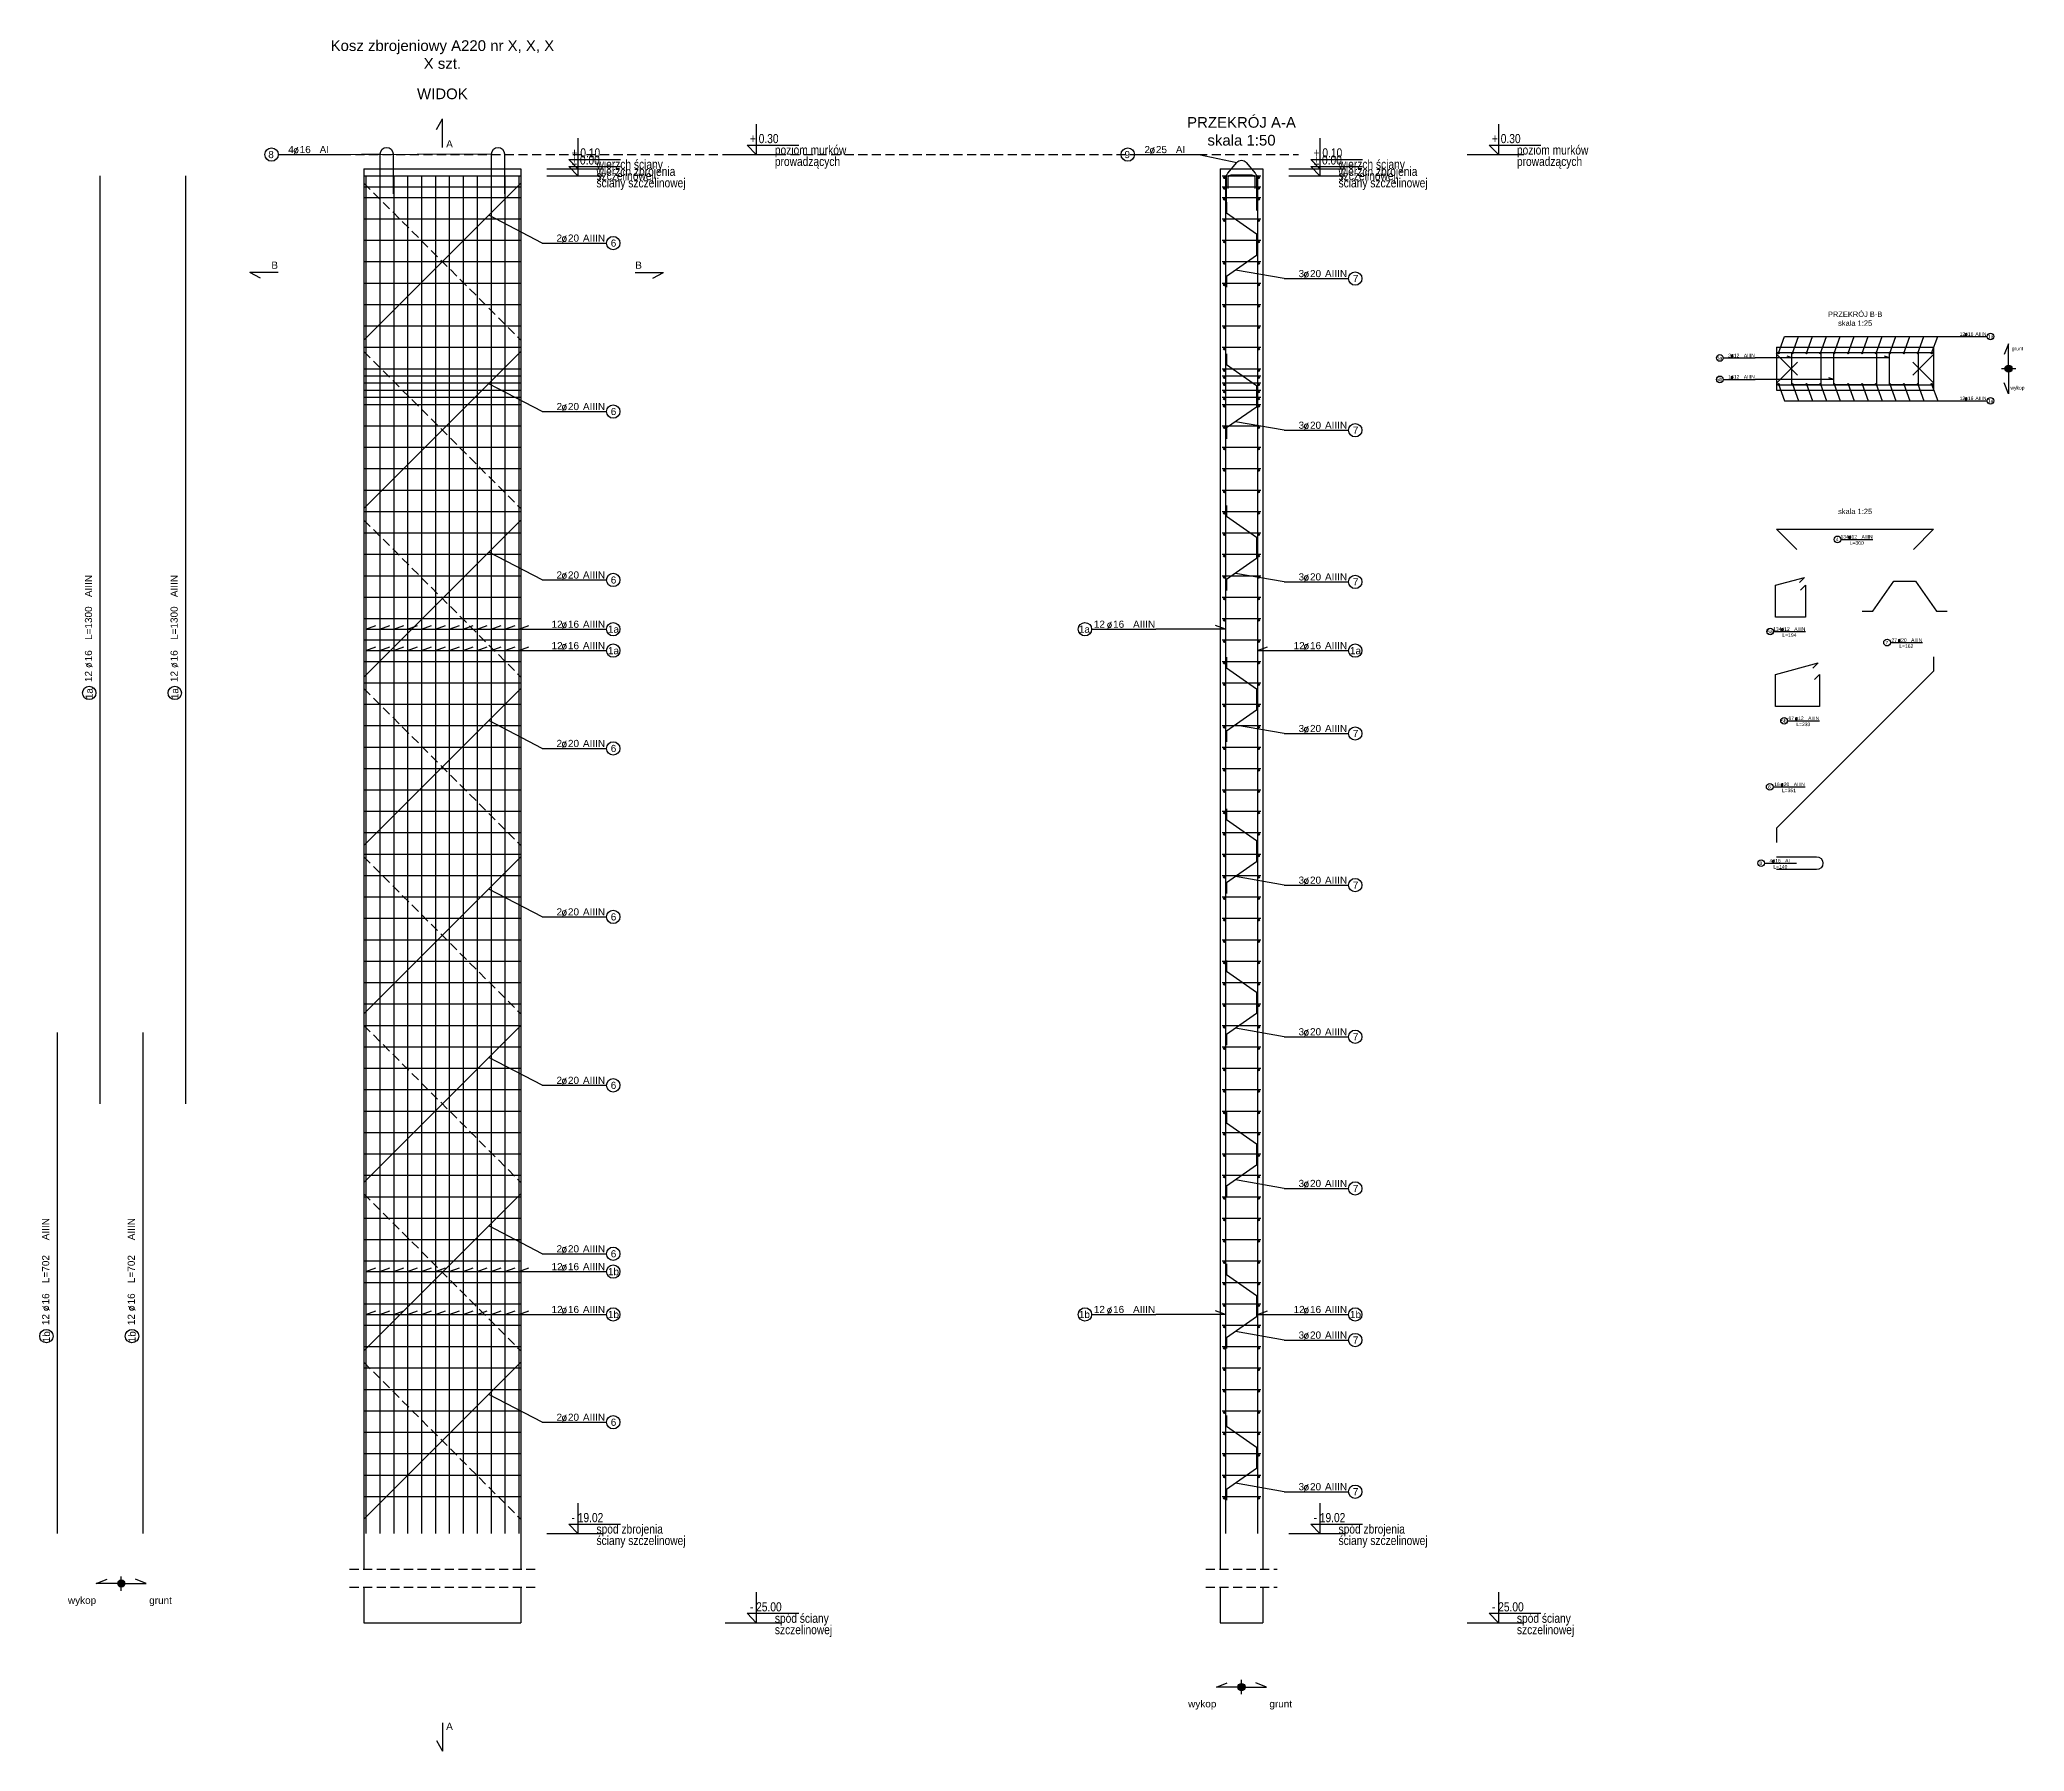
# Model space of a CAD drawing. Extents: x -5033 to 9347, y -17890 to -2362.
# Drawn here: x -1454 to 1327, y -6895 to -4497 of the extents above; entities that cross this region are included whole.
import ezdxf
from ezdxf.enums import TextEntityAlignment as Align

# ---------------------------------------------------------------- set-up
doc = ezdxf.new("R2010")
doc.units = 0
doc.header["$MEASUREMENT"] = 0
doc.linetypes.add('DASHED', pattern=[19.05, 12.7, -6.35])
for name, color, linetype in [('__SOL-KOTY_WYSOKOSCIOWE', 4, 'CONTINUOUS'), ('__SOL-OPISY', 4, 'CONTINUOUS'), ('__SOL-PRZERYWANA', 253, 'DASHED'), ('__SOL-WIDOK', 4, 'CONTINUOUS'), ('__SOL-ZBROJENIE', 3, 'CONTINUOUS')]:
    doc.layers.add(name, color=color, linetype=linetype)
doc.styles.add('ARIAL', font='arial.ttf', dxfattribs={"height": 2.5})
doc.styles.add('SIMPLEX', font='SIMPLEX.SHX', dxfattribs={"width": 0.8})
doc.styles.get("Standard").update_dxf_attribs({"font": 'arial.ttf'})

msp = doc.modelspace()

# ---------------------------------------------------------------- texts
at = {"layer": '__SOL-OPISY', "width": 2500, "attachment_point": 5}
for s, insert, char_height in [('Kosz zbrojeniowy A220 nr X, X, X\\PX szt.\\P', (-890, -4518), 15), ('\\P\\PWIDOK\\P', (-890, -4548), 15), ('\\P\\P\\PPRZEKRÓJ A-A\\Pskala 1:50\\P', (230, -4588), 15), ('A\\P', (-880, -4643), 10), ('B\\P', (-1125, -4813), 10), ('B\\P', (-615, -4813), 10), ('PRZEKRÓJ B-B\\Pskala 1:25\\P', (1090, -4888), 7.5), ('grunt\\P', (1317.5, -4930.5), 5), ('wykop\\P', (1317.5, -4985.5), 5), ('skala 1:25\\P', (1090, -5158), 7.5), ('wykop\\P', (-1395, -6685), 10), ('grunt\\P', (-1285, -6685), 10), ('wykop\\P', (175, -6830), 10), ('grunt\\P', (285, -6830), 10), ('A\\P', (-880, -6860), 10)]:
    msp.add_mtext(s, dxfattribs=dict(at, insert=insert, char_height=char_height))

# ---------------------------------------------------------------- blocks, each defined once
blk = doc.blocks.new('OPIS_PRET_BEZ_LINII')
at = {"layer": '__SOL-OPISY'}
blk.add_circle((25.7, 0), 9.36, dxfattribs=at)
at = {"layer": '__SOL-OPISY', "style": 'SIMPLEX', "width": 0.9}
blk.add_text(' %%c ', height=10, dxfattribs=at).set_placement((64.7, -4.8), align=Align.CENTER)
at = {"layer": '__SOL-OPISY', "style": 'ARIAL', "width": 0.8}
blk.add_attdef('NUMER', text='', height=10, dxfattribs=at).set_placement((25.7, 0), align=Align.MIDDLE)
blk.add_attdef('ILOSC', text='', height=10, dxfattribs=at).set_placement((56.9, -5.1), align=Align.RIGHT)
for tag, p in [('SREDNICA', (71, -5.1)), ('DLUGOSC', (95.1, -5.2)), ('STAL', (144.7, -5.2))]:
    blk.add_attdef(tag, p, '', height=10, dxfattribs=at)
blk = doc.blocks.new('OPIS_PRAWY')
at = {"layer": '__SOL-OPISY'}
blk.add_line((0, 0), (90, 0), dxfattribs=at)
blk.add_circle((99.4, 0), 9.36, dxfattribs=at)
at = {"layer": '__SOL-OPISY', "style": 'SIMPLEX', "width": 0.9}
blk.add_text(' %%c ', height=10, dxfattribs=at).set_placement((20.9, 0.5))
at = {"layer": '__SOL-OPISY', "style": 'ARIAL', "width": 0.8}
blk.add_attdef('ILOSC', text='', height=10, dxfattribs=at).set_placement((27.1, 0.1), align=Align.RIGHT)
for tag, p in [('SREDNICA', (35.4, 0.1)), ('STAL', (58.4, 0.5))]:
    blk.add_attdef(tag, p, '', height=10, dxfattribs=at)
for tag, p in [('NUMER', (99.4, 0)), ('DLUGOSC', (52.8, -6.1))]:
    blk.add_attdef(tag, text='', height=10, dxfattribs=at).set_placement(p, align=Align.MIDDLE)
blk = doc.blocks.new('OPIS_LEWY')
at = {"layer": '__SOL-OPISY'}
blk.add_line((-90, 0), (0, 0), dxfattribs=at)
blk.add_circle((-99.4, 0), 9.36, dxfattribs=at)
at = {"layer": '__SOL-OPISY', "style": 'SIMPLEX', "width": 0.9}
blk.add_text(' %%c ', height=10, dxfattribs=at).set_placement((-75, 0.5))
at = {"layer": '__SOL-OPISY', "style": 'ARIAL', "width": 0.8}
for tag, p in [('NUMER', (-99.4, 0)), ('DLUGOSC', (-58.9, -6.6))]:
    blk.add_attdef(tag, text='', height=10, dxfattribs=at).set_placement(p, align=Align.MIDDLE)
blk.add_attdef('ILOSC', text='', height=10, dxfattribs=at).set_placement((-74, 0.1), align=Align.RIGHT)
for tag, p in [('SREDNICA', (-65.8, 0.1)), ('STAL', (-42.7, 0.3))]:
    blk.add_attdef(tag, p, '', height=10, dxfattribs=at)
blk = doc.blocks.new('KOTA')
at = {"layer": '__SOL-KOTY_WYSOKOSCIOWE'}
for p, q in [((0, 33.4), (0, 0)), ((-34, 0), (28, 0)), ((0, 0), (-9.9, 10.4)), ((-9.9, 10.4), (46.5, 10.4))]:
    blk.add_line(p, q, dxfattribs=at)
at = {"layer": '__SOL-KOTY_WYSOKOSCIOWE', "style": 'ARIAL', "width": 0.8}
blk.add_attdef('RZEDNA', (500.5, 15.9), '', height=10.4, dxfattribs=at)

# ---------------------------------------------------------------- hatches: boundary and pattern name
at = {"layer": '__SOL-OPISY'}
for points in [[(1310, -4958, 1), (1300, -4958, 1)], [(-1335, -6660, 1), (-1345, -6660, 1)], [(235, -6805, 1), (225, -6805, 1)]]:
    msp.add_hatch(color=256, dxfattribs=at).paths.add_polyline_path(points)
at = {"layer": '__SOL-ZBROJENIE'}
for points in [[(207.2, -4690.5, 1), (204.8, -4690.5, 1)], [(255.2, -4690.5, 1), (252.8, -4690.5, 1)], [(207.2, -4705.5, 1), (204.8, -4705.5, 1)], [(207.2, -4720.5, 1), (204.8, -4720.5, 1)], [(255.2, -4705.5, 1), (252.8, -4705.5, 1)], [(255.2, -4720.5, 1), (252.8, -4720.5, 1)], [(207.2, -4750.5, 1), (204.8, -4750.5, 1)], [(255.2, -4750.5, 1), (252.8, -4750.5, 1)], [(207.2, -4780.5, 1), (204.8, -4780.5, 1)], [(255.2, -4780.5, 1), (252.8, -4780.5, 1)], [(207.2, -4810.5, 1), (204.8, -4810.5, 1)], [(255.2, -4810.5, 1), (252.8, -4810.5, 1)], [(207.2, -4840.5, 1), (204.8, -4840.5, 1)], [(255.2, -4840.5, 1), (252.8, -4840.5, 1)], [(207.2, -4870.5, 1), (204.8, -4870.5, 1)], [(255.2, -4870.5, 1), (252.8, -4870.5, 1)], [(207.2, -4900.5, 1), (204.8, -4900.5, 1)], [(255.2, -4900.5, 1), (252.8, -4900.5, 1)], [(207.2, -4930.5, 1), (204.8, -4930.5, 1)], [(255.2, -4930.5, 1), (252.8, -4930.5, 1)], [(983.55, -4936.3, 1), (981.95, -4936.3, 1)], [(1003.05, -4936.3, 1), (1001.45, -4936.3, 1)], [(1022.55, -4936.3, 1), (1020.95, -4936.3, 1)], [(1042.05, -4936.3, 1), (1040.45, -4936.3, 1)], [(1061.55, -4936.3, 1), (1059.95, -4936.3, 1)], [(1081.05, -4936.3, 1), (1079.45, -4936.3, 1)], [(1100.55, -4936.3, 1), (1098.95, -4936.3, 1)], [(1120.05, -4936.3, 1), (1118.45, -4936.3, 1)], [(1139.55, -4936.3, 1), (1137.95, -4936.3, 1)], [(1159.05, -4936.3, 1), (1157.45, -4936.3, 1)], [(1178.55, -4936.3, 1), (1176.95, -4936.3, 1)], [(1198.05, -4936.3, 1), (1196.45, -4936.3, 1)], [(207.2, -4960.5, 1), (204.8, -4960.5, 1)], [(207.2, -4970.5, 1), (204.8, -4970.5, 1)], [(255.2, -4960.5, 1), (252.8, -4960.5, 1)], [(255.2, -4970.5, 1), (252.8, -4970.5, 1)], [(207.2, -4980.5, 1), (204.8, -4980.5, 1)], [(207.2, -4990.5, 1), (204.8, -4990.5, 1)], [(207.2, -5000.5, 1), (204.8, -5000.5, 1)], [(255.2, -4980.5, 1), (252.8, -4980.5, 1)], [(255.2, -4990.5, 1), (252.8, -4990.5, 1)], [(255.2, -5000.5, 1), (252.8, -5000.5, 1)], [(983.55, -4979.7, 1), (981.95, -4979.7, 1)], [(1003.05, -4979.7, 1), (1001.45, -4979.7, 1)], [(1022.55, -4979.7, 1), (1020.95, -4979.7, 1)], [(1042.05, -4979.7, 1), (1040.45, -4979.7, 1)], [(1061.55, -4979.7, 1), (1059.95, -4979.7, 1)], [(1081.05, -4979.7, 1), (1079.45, -4979.7, 1)], [(1100.55, -4979.7, 1), (1098.95, -4979.7, 1)], [(1120.05, -4979.7, 1), (1118.45, -4979.7, 1)], [(1139.55, -4979.7, 1), (1137.95, -4979.7, 1)], [(1159.05, -4979.7, 1), (1157.45, -4979.7, 1)], [(1178.55, -4979.7, 1), (1176.95, -4979.7, 1)], [(1198.05, -4979.7, 1), (1196.45, -4979.7, 1)], [(207.2, -5010.5, 1), (204.8, -5010.5, 1)], [(255.2, -5010.5, 1), (252.8, -5010.5, 1)], [(207.2, -5040.5, 1), (204.8, -5040.5, 1)], [(255.2, -5040.5, 1), (252.8, -5040.5, 1)], [(207.2, -5070.5, 1), (204.8, -5070.5, 1)], [(255.2, -5070.5, 1), (252.8, -5070.5, 1)], [(207.2, -5100.5, 1), (204.8, -5100.5, 1)], [(255.2, -5100.5, 1), (252.8, -5100.5, 1)], [(207.2, -5130.5, 1), (204.8, -5130.5, 1)], [(255.2, -5130.5, 1), (252.8, -5130.5, 1)], [(207.2, -5160.5, 1), (204.8, -5160.5, 1)], [(255.2, -5160.5, 1), (252.8, -5160.5, 1)], [(207.2, -5190.5, 1), (204.8, -5190.5, 1)], [(255.2, -5190.5, 1), (252.8, -5190.5, 1)], [(207.2, -5220.5, 1), (204.8, -5220.5, 1)], [(255.2, -5220.5, 1), (252.8, -5220.5, 1)], [(207.2, -5250.5, 1), (204.8, -5250.5, 1)], [(255.2, -5250.5, 1), (252.8, -5250.5, 1)], [(207.2, -5280.5, 1), (204.8, -5280.5, 1)], [(255.2, -5280.5, 1), (252.8, -5280.5, 1)], [(207.2, -5310.5, 1), (204.8, -5310.5, 1)], [(255.2, -5310.5, 1), (252.8, -5310.5, 1)], [(207.2, -5340.5, 1), (204.8, -5340.5, 1)], [(255.2, -5340.5, 1), (252.8, -5340.5, 1)], [(207.2, -5370.5, 1), (204.8, -5370.5, 1)], [(255.2, -5370.5, 1), (252.8, -5370.5, 1)], [(207.2, -5400.5, 1), (204.8, -5400.5, 1)], [(255.2, -5400.5, 1), (252.8, -5400.5, 1)], [(207.2, -5430.5, 1), (204.8, -5430.5, 1)], [(255.2, -5430.5, 1), (252.8, -5430.5, 1)], [(207.2, -5460.5, 1), (204.8, -5460.5, 1)], [(255.2, -5460.5, 1), (252.8, -5460.5, 1)], [(207.2, -5490.5, 1), (204.8, -5490.5, 1)], [(255.2, -5490.5, 1), (252.8, -5490.5, 1)], [(207.2, -5520.5, 1), (204.8, -5520.5, 1)], [(255.2, -5520.5, 1), (252.8, -5520.5, 1)], [(207.2, -5550.5, 1), (204.8, -5550.5, 1)], [(255.2, -5550.5, 1), (252.8, -5550.5, 1)], [(207.2, -5580.5, 1), (204.8, -5580.5, 1)], [(255.2, -5580.5, 1), (252.8, -5580.5, 1)], [(207.2, -5610.5, 1), (204.8, -5610.5, 1)], [(255.2, -5610.5, 1), (252.8, -5610.5, 1)], [(207.2, -5640.5, 1), (204.8, -5640.5, 1)], [(255.2, -5640.5, 1), (252.8, -5640.5, 1)], [(207.2, -5670.5, 1), (204.8, -5670.5, 1)], [(255.2, -5670.5, 1), (252.8, -5670.5, 1)], [(207.2, -5700.5, 1), (204.8, -5700.5, 1)], [(255.2, -5700.5, 1), (252.8, -5700.5, 1)], [(207.2, -5730.5, 1), (204.8, -5730.5, 1)], [(255.2, -5730.5, 1), (252.8, -5730.5, 1)], [(207.2, -5760.5, 1), (204.8, -5760.5, 1)], [(255.2, -5760.5, 1), (252.8, -5760.5, 1)], [(207.2, -5790.5, 1), (204.8, -5790.5, 1)], [(255.2, -5790.5, 1), (252.8, -5790.5, 1)], [(207.2, -5820.5, 1), (204.8, -5820.5, 1)], [(255.2, -5820.5, 1), (252.8, -5820.5, 1)], [(207.2, -5850.5, 1), (204.8, -5850.5, 1)], [(255.2, -5850.5, 1), (252.8, -5850.5, 1)], [(207.2, -5880.5, 1), (204.8, -5880.5, 1)], [(255.2, -5880.5, 1), (252.8, -5880.5, 1)], [(207.2, -5910.5, 1), (204.8, -5910.5, 1)], [(255.2, -5910.5, 1), (252.8, -5910.5, 1)], [(207.2, -5940.5, 1), (204.8, -5940.5, 1)], [(255.2, -5940.5, 1), (252.8, -5940.5, 1)], [(207.2, -5970.5, 1), (204.8, -5970.5, 1)], [(255.2, -5970.5, 1), (252.8, -5970.5, 1)], [(207.2, -6000.5, 1), (204.8, -6000.5, 1)], [(255.2, -6000.5, 1), (252.8, -6000.5, 1)], [(207.2, -6030.5, 1), (204.8, -6030.5, 1)], [(255.2, -6030.5, 1), (252.8, -6030.5, 1)], [(207.2, -6060.5, 1), (204.8, -6060.5, 1)], [(255.2, -6060.5, 1), (252.8, -6060.5, 1)], [(207.2, -6090.5, 1), (204.8, -6090.5, 1)], [(255.2, -6090.5, 1), (252.8, -6090.5, 1)], [(207.2, -6120.5, 1), (204.8, -6120.5, 1)], [(255.2, -6120.5, 1), (252.8, -6120.5, 1)], [(207.2, -6150.5, 1), (204.8, -6150.5, 1)], [(255.2, -6150.5, 1), (252.8, -6150.5, 1)], [(207.2, -6180.5, 1), (204.8, -6180.5, 1)], [(255.2, -6180.5, 1), (252.8, -6180.5, 1)], [(207.2, -6210.5, 1), (204.8, -6210.5, 1)], [(255.2, -6210.5, 1), (252.8, -6210.5, 1)], [(207.2, -6240.5, 1), (204.8, -6240.5, 1)], [(255.2, -6240.5, 1), (252.8, -6240.5, 1)], [(207.2, -6270.5, 1), (204.8, -6270.5, 1)], [(255.2, -6270.5, 1), (252.8, -6270.5, 1)], [(207.2, -6300.5, 1), (204.8, -6300.5, 1)], [(255.2, -6300.5, 1), (252.8, -6300.5, 1)], [(207.2, -6330.5, 1), (204.8, -6330.5, 1)], [(255.2, -6330.5, 1), (252.8, -6330.5, 1)], [(207.2, -6360.5, 1), (204.8, -6360.5, 1)], [(255.2, -6360.5, 1), (252.8, -6360.5, 1)], [(207.2, -6390.5, 1), (204.8, -6390.5, 1)], [(255.2, -6390.5, 1), (252.8, -6390.5, 1)], [(207.2, -6420.5, 1), (204.8, -6420.5, 1)], [(255.2, -6420.5, 1), (252.8, -6420.5, 1)], [(207.2, -6450.5, 1), (204.8, -6450.5, 1)], [(255.2, -6450.5, 1), (252.8, -6450.5, 1)], [(207.2, -6480.5, 1), (204.8, -6480.5, 1)], [(255.2, -6480.5, 1), (252.8, -6480.5, 1)], [(207.2, -6510.5, 1), (204.8, -6510.5, 1)], [(255.2, -6510.5, 1), (252.8, -6510.5, 1)], [(207.2, -6540.5, 1), (204.8, -6540.5, 1)], [(255.2, -6540.5, 1), (252.8, -6540.5, 1)]]:
    msp.add_hatch(color=256, dxfattribs=at).paths.add_polyline_path(points)

# ---------------------------------------------------------------- linework, layer by layer
at = {"layer": '__SOL-OPISY'}
for p, q in [((-898, -4623), (-890, -4608)), ((-890, -4648), (-890, -4608)), ((-1030, -4658), (-977, -4657)), ((-1030, -4658), (-821, -4657)), ((170, -4658), (223.5, -4669.22)), ((-750, -4782), (-825, -4743)), ((-1120, -4823), (-1160, -4823)), ((-1145, -4831), (-1160, -4823)), ((-620, -4823), (-580, -4823)), ((-595, -4831), (-580, -4823)), ((290, -4831.75), (221.52, -4819.87)), ((982.75, -4936.3), (991.23, -4913)), ((991.23, -4913), (1230, -4913)), ((1002.25, -4936.3), (1010.73, -4913)), ((1021.75, -4936.3), (1030.23, -4913)), ((1041.25, -4936.3), (1049.73, -4913)), ((1060.75, -4936.3), (1069.23, -4913)), ((1080.25, -4936.3), (1088.73, -4913)), ((1099.75, -4936.3), (1108.23, -4913)), ((1119.25, -4936.3), (1127.73, -4913)), ((1138.75, -4936.3), (1147.23, -4913)), ((1158.25, -4936.3), (1166.73, -4913)), ((1177.75, -4936.3), (1186.23, -4913)), ((1197.25, -4936.3), (1205.73, -4913)), ((1305, -4923), (1299, -4938)), ((1305, -4958), (1305, -4923)), ((1137.95, -4943), (950, -4943)), ((1001.45, -4943), (994.87, -4940.61)), ((1137.95, -4943), (1131.37, -4940.61)), ((1059.95, -4973), (950, -4973)), ((1059.95, -4973), (1053.37, -4970.61)), ((1315, -4958), (1295, -4958)), ((1305, -4993), (1299, -4978)), ((1305, -4958), (1305, -4993)), ((-750, -5018), (-825, -4979)), ((982.75, -4979.7), (991.23, -5003)), ((991.23, -5003), (1230, -5003)), ((1002.25, -4979.7), (1010.73, -5003)), ((1021.75, -4979.7), (1030.23, -5003)), ((1041.25, -4979.7), (1049.73, -5003)), ((1060.75, -4979.7), (1069.23, -5003)), ((1080.25, -4979.7), (1088.73, -5003)), ((1099.75, -4979.7), (1108.23, -5003)), ((1119.25, -4979.7), (1127.73, -5003)), ((1138.75, -4979.7), (1147.23, -5003)), ((1158.25, -4979.7), (1166.73, -5003)), ((1177.75, -4979.7), (1186.23, -5003)), ((1197.25, -4979.7), (1205.73, -5003)), ((290, -5044.19), (221.52, -5032.31)), ((-750, -5254), (-825, -5215)), ((290, -5256.64), (221.52, -5244.76)), ((-997.25, -5323), (-983.15, -5317.87)), ((-997.25, -5323), (-750, -5323)), ((-977.75, -5323), (-963.65, -5317.87)), ((-958.25, -5323), (-944.15, -5317.87)), ((-938.75, -5323), (-924.65, -5317.87)), ((-919.25, -5323), (-905.15, -5317.87)), ((-899.75, -5323), (-885.65, -5317.87)), ((-880.25, -5323), (-866.15, -5317.87)), ((-860.75, -5323), (-846.65, -5317.87)), ((-841.25, -5323), (-827.15, -5317.87)), ((-821.75, -5323), (-807.65, -5317.87)), ((-802.25, -5323), (-788.15, -5317.87)), ((-782.75, -5323), (-768.65, -5317.87)), ((207.5, -5323), (110, -5323)), ((207.5, -5323), (193.41, -5317.87)), ((-997.25, -5353), (-983.15, -5347.87)), ((-997.25, -5353), (-750, -5353)), ((-977.75, -5353), (-963.65, -5347.87)), ((-958.25, -5353), (-944.15, -5347.87)), ((-938.75, -5353), (-924.65, -5347.87)), ((-919.25, -5353), (-905.15, -5347.87)), ((-899.75, -5353), (-885.65, -5347.87)), ((-880.25, -5353), (-866.15, -5347.87)), ((-860.75, -5353), (-846.65, -5347.87)), ((-841.25, -5353), (-827.15, -5347.87)), ((-821.75, -5353), (-807.65, -5347.87)), ((-802.25, -5353), (-788.15, -5347.87)), ((-782.75, -5353), (-768.65, -5347.87)), ((252.5, -5353), (266.6, -5347.87)), ((252.5, -5353), (290, -5353)), ((-750, -5490), (-825, -5451)), ((290, -5469.08), (221.52, -5457.2)), ((290, -5681.53), (221.52, -5669.64)), ((-750, -5726), (-825, -5687)), ((290, -5893.97), (221.52, -5882.09)), ((-750, -5962), (-825, -5923)), ((290, -6106.42), (221.52, -6094.53)), ((-750, -6198), (-825, -6159)), ((-997.25, -6223), (-983.15, -6217.87)), ((-997.25, -6223), (-750, -6223)), ((-977.75, -6223), (-963.65, -6217.87)), ((-958.25, -6223), (-944.15, -6217.87)), ((-938.75, -6223), (-924.65, -6217.87)), ((-919.25, -6223), (-905.15, -6217.87)), ((-899.75, -6223), (-885.65, -6217.87)), ((-880.25, -6223), (-866.15, -6217.87)), ((-860.75, -6223), (-846.65, -6217.87)), ((-841.25, -6223), (-827.15, -6217.87)), ((-821.75, -6223), (-807.65, -6217.87)), ((-802.25, -6223), (-788.15, -6217.87)), ((-782.75, -6223), (-768.65, -6217.87)), ((-997.25, -6283), (-983.15, -6277.87)), ((-997.25, -6283), (-750, -6283)), ((-977.75, -6283), (-963.65, -6277.87)), ((-958.25, -6283), (-944.15, -6277.87)), ((-938.75, -6283), (-924.65, -6277.87)), ((-919.25, -6283), (-905.15, -6277.87)), ((-899.75, -6283), (-885.65, -6277.87)), ((-880.25, -6283), (-866.15, -6277.87)), ((-860.75, -6283), (-846.65, -6277.87)), ((-841.25, -6283), (-827.15, -6277.87)), ((-821.75, -6283), (-807.65, -6277.87)), ((-802.25, -6283), (-788.15, -6277.87)), ((-782.75, -6283), (-768.65, -6277.87)), ((207.5, -6283), (110, -6283)), ((207.5, -6283), (193.41, -6277.87)), ((252.5, -6283), (266.6, -6277.87)), ((252.5, -6283), (290, -6283)), ((290, -6318.86), (221.52, -6306.98)), ((-750, -6434), (-825, -6395)), ((290, -6531.3), (221.52, -6519.42)), ((-1375, -6660), (-1360, -6654)), ((-1340, -6660), (-1375, -6660)), ((-1340, -6670), (-1340, -6650)), ((-1340, -6660), (-1305, -6660)), ((-1305, -6660), (-1320, -6654)), ((195, -6805), (210, -6799)), ((230, -6805), (195, -6805)), ((230, -6815), (230, -6795)), ((230, -6805), (265, -6805)), ((265, -6805), (250, -6799)), ((-890, -6855), (-890, -6895)), ((-898, -6880), (-890, -6895))]:
    msp.add_line(p, q, dxfattribs=at)
for centre in [(1305, -4958), (-1340, -6660), (230, -6805)]:
    msp.add_circle(centre, 5, dxfattribs=at)
at = {"layer": '__SOL-PRZERYWANA'}
for p, q in [((-1050, -4658), (310, -4658)), ((-1020, -6640), (-760, -6640)), ((180, -6640), (280, -6640)), ((-1020, -6665), (-760, -6665)), ((180, -6665), (280, -6665))]:
    msp.add_line(p, q, dxfattribs=at)
for points in [[(-1000, -4678), (-1000, -4698), (-780, -4918), (-780, -4938)], [(-1000, -4914), (-1000, -4934), (-780, -5154), (-780, -5174)], [(-1000, -5150), (-1000, -5170), (-780, -5390), (-780, -5410)], [(-1000, -5386), (-1000, -5406), (-780, -5626), (-780, -5646)], [(-1000, -5622), (-1000, -5642), (-780, -5862), (-780, -5882)], [(-1000, -5858), (-1000, -5878), (-780, -6098), (-780, -6118)], [(-1000, -6094), (-1000, -6114), (-780, -6334), (-780, -6354)], [(-1000, -6330), (-1000, -6350), (-780, -6570), (-780, -6590)]]:
    msp.add_lwpolyline(points, dxfattribs=at)
at = {"layer": '__SOL-WIDOK'}
for p, q in [((-1000, -4678), (-1000, -6640)), ((-1000, -4678), (-780, -4678)), ((-780, -4678), (-780, -6640)), ((200, -4678), (200, -6640)), ((200, -4678), (260, -4678)), ((260, -4678), (260, -6640)), ((980, -4928), (980, -4988)), ((980, -4928), (1200, -4928)), ((1200, -4928), (1200, -4988)), ((980, -4988), (1200, -4988)), ((-1000, -6665), (-1000, -6715)), ((-780, -6665), (-780, -6715)), ((200, -6665), (200, -6715)), ((260, -6665), (260, -6715)), ((-1000, -6715), (-780, -6715)), ((200, -6715), (260, -6715))]:
    msp.add_line(p, q, dxfattribs=at)
at = {"layer": '__SOL-ZBROJENIE'}
for p, q in [((-1370, -4688), (-1370, -5988)), ((-1250, -4688), (-1250, -5988)), ((-1000, -4688), (-780, -4688)), ((-997.25, -4688), (-997.25, -6590)), ((-977.75, -4688), (-977.75, -6590)), ((-958.25, -4688), (-958.25, -6590)), ((-938.75, -4688), (-938.75, -6590)), ((-919.25, -4688), (-919.25, -6590)), ((-899.75, -4688), (-899.75, -6590)), ((-880.25, -4688), (-880.25, -6590)), ((-860.75, -4688), (-860.75, -6590)), ((-841.25, -4688), (-841.25, -6590)), ((-821.75, -4688), (-821.75, -6590)), ((-802.25, -4688), (-802.25, -6590)), ((-782.75, -4688), (-782.75, -6590)), ((203, -4688), (257, -4688)), ((207.5, -4688), (207.5, -6590)), ((252.5, -4688), (252.5, -6590)), ((-1000, -4703), (-780, -4703)), ((-1000, -4718), (-780, -4718)), ((203, -4703), (257, -4703)), ((203, -4718), (257, -4718)), ((-1000, -4748), (-780, -4748)), ((203, -4748), (257, -4748)), ((-1000, -4778), (-780, -4778)), ((203, -4778), (257, -4778)), ((-1000, -4808), (-780, -4808)), ((203, -4808), (257, -4808)), ((-1000, -4838), (-780, -4838)), ((203, -4838), (257, -4838)), ((-1000, -4868), (-780, -4868)), ((203, -4868), (257, -4868)), ((-1000, -4898), (-780, -4898)), ((203, -4898), (257, -4898)), ((-1000, -4928), (-780, -4928)), ((203, -4928), (257, -4928)), ((-1000, -4958), (-780, -4958)), ((-1000, -4968), (-780, -4968)), ((-1000, -4978), (-780, -4978)), ((203, -4958), (257, -4958)), ((203, -4968), (257, -4968)), ((203, -4978), (257, -4978)), ((-1000, -4988), (-780, -4988)), ((-1000, -4998), (-780, -4998)), ((203, -4988), (257, -4988)), ((203, -4998), (257, -4998)), ((-1000, -5008), (-780, -5008)), ((203, -5008), (257, -5008)), ((-1000, -5038), (-780, -5038)), ((203, -5038), (257, -5038)), ((-1000, -5068), (-780, -5068)), ((203, -5068), (257, -5068)), ((-1000, -5098), (-780, -5098)), ((203, -5098), (257, -5098)), ((-1000, -5128), (-780, -5128)), ((203, -5128), (257, -5128)), ((-1000, -5158), (-780, -5158)), ((203, -5158), (257, -5158)), ((-1000, -5188), (-780, -5188)), ((203, -5188), (257, -5188)), ((-1000, -5218), (-780, -5218)), ((203, -5218), (257, -5218)), ((-1000, -5248), (-780, -5248)), ((203, -5248), (257, -5248)), ((-1000, -5278), (-780, -5278)), ((203, -5278), (257, -5278)), ((-1000, -5308), (-780, -5308)), ((203, -5308), (257, -5308)), ((-1000, -5338), (-780, -5338)), ((203, -5338), (257, -5338)), ((-1000, -5368), (-780, -5368)), ((203, -5368), (257, -5368)), ((-1000, -5398), (-780, -5398)), ((203, -5398), (257, -5398)), ((-1000, -5428), (-780, -5428)), ((203, -5428), (257, -5428)), ((-1000, -5458), (-780, -5458)), ((203, -5458), (257, -5458)), ((-1000, -5488), (-780, -5488)), ((203, -5488), (257, -5488)), ((-1000, -5518), (-780, -5518)), ((203, -5518), (257, -5518)), ((-1000, -5548), (-780, -5548)), ((203, -5548), (257, -5548)), ((-1000, -5578), (-780, -5578)), ((203, -5578), (257, -5578)), ((-1000, -5608), (-780, -5608)), ((203, -5608), (257, -5608)), ((-1000, -5638), (-780, -5638)), ((203, -5638), (257, -5638)), ((-1000, -5668), (-780, -5668)), ((203, -5668), (257, -5668)), ((-1000, -5698), (-780, -5698)), ((203, -5698), (257, -5698)), ((-1000, -5728), (-780, -5728)), ((203, -5728), (257, -5728)), ((-1000, -5758), (-780, -5758)), ((203, -5758), (257, -5758)), ((-1000, -5788), (-780, -5788)), ((203, -5788), (257, -5788)), ((-1000, -5818), (-780, -5818)), ((203, -5818), (257, -5818)), ((-1000, -5848), (-780, -5848)), ((203, -5848), (257, -5848)), ((-1430, -5888), (-1430, -6590)), ((-1310, -5888), (-1310, -6590)), ((-1000, -5878), (-780, -5878)), ((203, -5878), (257, -5878)), ((-1000, -5908), (-780, -5908)), ((203, -5908), (257, -5908)), ((-1000, -5938), (-780, -5938)), ((203, -5938), (257, -5938)), ((-1000, -5968), (-780, -5968)), ((203, -5968), (257, -5968)), ((-1000, -5998), (-780, -5998)), ((203, -5998), (257, -5998)), ((-1000, -6028), (-780, -6028)), ((203, -6028), (257, -6028)), ((-1000, -6058), (-780, -6058)), ((203, -6058), (257, -6058)), ((-1000, -6088), (-780, -6088)), ((203, -6088), (257, -6088)), ((-1000, -6118), (-780, -6118)), ((203, -6118), (257, -6118)), ((-1000, -6148), (-780, -6148)), ((203, -6148), (257, -6148)), ((-1000, -6178), (-780, -6178)), ((203, -6178), (257, -6178)), ((-1000, -6208), (-780, -6208)), ((203, -6208), (257, -6208)), ((-1000, -6238), (-780, -6238)), ((203, -6238), (257, -6238)), ((-1000, -6268), (-780, -6268)), ((203, -6268), (257, -6268)), ((-1000, -6298), (-780, -6298)), ((203, -6298), (257, -6298)), ((-1000, -6328), (-780, -6328)), ((203, -6328), (257, -6328)), ((-1000, -6358), (-780, -6358)), ((203, -6358), (257, -6358)), ((-1000, -6388), (-780, -6388)), ((203, -6388), (257, -6388)), ((-1000, -6418), (-780, -6418)), ((203, -6418), (257, -6418)), ((-1000, -6448), (-780, -6448)), ((203, -6448), (257, -6448)), ((-1000, -6478), (-780, -6478)), ((203, -6478), (257, -6478)), ((-1000, -6508), (-780, -6508)), ((203, -6508), (257, -6508)), ((-1000, -6538), (-780, -6538)), ((203, -6538), (257, -6538))]:
    msp.add_line(p, q, dxfattribs=at)
for points in [[(-977, -4712.86), (-977, -4657, -1), (-959, -4657), (-959, -4712.86)], [(-821, -4712.86), (-821, -4657, -1), (-803, -4657), (-803, -4712.86)], [(209, -4736.5), (209, -4688, -0.22), (211, -4684.12), (223.5, -4669.22, -0.5), (236.5, -4669.22), (249, -4684.12, -0.22), (251, -4688), (251, -4736.5)], [(211.5, -4705.5), (211.5, -4690.5, -0.48), (215.5, -4686.5), (244.5, -4686.5, -0.48), (248.5, -4690.5), (248.5, -4705.5)], [(1009.28, -4967.28), (981, -4939, -0.7), (981.5, -4935.5), (1198.5, -4935.5, -0.7), (1199, -4939), (1170.72, -4967.28)], [(1009.28, -4967.28), (981, -4939, -0.7), (981.5, -4935.5), (1198.5, -4935.5, -0.7), (1199, -4939), (1170.72, -4967.28)], [(1009.28, -4948.72), (981, -4977, 0.7), (981.5, -4980.5), (1198.5, -4980.5, 0.7), (1199, -4977), (1170.72, -4948.72)], [(1009.28, -4948.72), (981, -4977, 0.7), (981.5, -4980.5), (1198.5, -4980.5, 0.7), (1199, -4977), (1170.72, -4948.72)], [(980, -5641.78), (1035.86, -5641.78, -1), (1035.86, -5659.78), (980, -5659.78)]]:
    msp.add_lwpolyline(points, format="xyb", dxfattribs=at)
for points in [[(-780, -4678), (-780, -4698), (-1000, -4918), (-1000, -4938)], [(209, -4724.81), (209, -4739.81), (251, -4769.22), (251, -4799.22), (209, -4828.63), (209, -4843.63)], [(-780, -4914), (-780, -4934), (-1000, -5154), (-1000, -5174)], [(209, -4937.26), (209, -4952.26), (251, -4981.67), (251, -5011.67), (209, -5041.08), (209, -5056.08)], [(-780, -5150), (-780, -5170), (-1000, -5390), (-1000, -5410)], [(209, -5149.7), (209, -5164.7), (251, -5194.11), (251, -5224.11), (209, -5253.52), (209, -5268.52)], [(1008.28, -5211.28), (980, -5183), (1200, -5183), (1171.72, -5211.28)], [(1013.53, -5268.36), (1020.6, -5261.28), (1020.6, -5306.28), (978.4, -5306.28), (978.4, -5261.28), (1019.16, -5250.36), (1012.09, -5257.43)], [(1100, -5297.78), (1115, -5297.78), (1144.41, -5255.78), (1174.41, -5255.78), (1203.82, -5297.78), (1218.82, -5297.78)], [(209, -5362.15), (209, -5377.15), (251, -5406.56), (251, -5436.56), (209, -5465.96), (209, -5480.96)], [(1200, -5361.78), (1200, -5381.78), (980, -5601.78), (980, -5621.78)], [(-780, -5386), (-780, -5406), (-1000, -5626), (-1000, -5646)], [(1033.03, -5393.36), (1040.1, -5386.28), (1040.1, -5431.28), (978.4, -5431.28), (978.4, -5386.28), (1038, -5370.31), (1030.93, -5377.39)], [(209, -5574.59), (209, -5589.59), (251, -5619), (251, -5649), (209, -5678.41), (209, -5693.41)], [(-780, -5622), (-780, -5642), (-1000, -5862), (-1000, -5882)], [(209, -5787.04), (209, -5802.04), (251, -5831.44), (251, -5861.44), (209, -5890.85), (209, -5905.85)], [(-780, -5858), (-780, -5878), (-1000, -6098), (-1000, -6118)], [(209, -5999.48), (209, -6014.48), (251, -6043.89), (251, -6073.89), (209, -6103.3), (209, -6118.3)], [(-780, -6094), (-780, -6114), (-1000, -6334), (-1000, -6354)], [(209, -6211.92), (209, -6226.92), (251, -6256.33), (251, -6286.33), (209, -6315.74), (209, -6330.74)], [(-780, -6330), (-780, -6350), (-1000, -6570), (-1000, -6590)], [(209, -6424.37), (209, -6439.37), (251, -6468.78), (251, -6498.78), (209, -6528.19), (209, -6543.19)]]:
    msp.add_lwpolyline(points, dxfattribs=at)
for points in [[(1001.95, -4935.5), (1041.55, -4935.5, -0.414214), (1042.05, -4936), (1042.05, -4980, -0.414214), (1041.55, -4980.5), (1001.95, -4980.5, -0.414214), (1001.45, -4980), (1001.45, -4936, -0.414214)], [(1060.45, -4935.5), (1119.55, -4935.5, -0.414214), (1120.05, -4936), (1120.05, -4980, -0.414214), (1119.55, -4980.5), (1060.45, -4980.5, -0.414214), (1059.95, -4980), (1059.95, -4936, -0.414214)], [(1138.45, -4935.5), (1178.05, -4935.5, -0.414214), (1178.55, -4936), (1178.55, -4980, -0.414214), (1178.05, -4980.5), (1138.45, -4980.5, -0.414214), (1137.95, -4980), (1137.95, -4936, -0.414214)]]:
    msp.add_lwpolyline(points, format="xyb", close=True, dxfattribs=at)
for centre, radius in [((206, -4690.5), 1.2), ((254, -4690.5), 1.2), ((206, -4705.5), 1.2), ((206, -4720.5), 1.2), ((254, -4705.5), 1.2), ((254, -4720.5), 1.2), ((206, -4750.5), 1.2), ((254, -4750.5), 1.2), ((206, -4780.5), 1.2), ((254, -4780.5), 1.2), ((206, -4810.5), 1.2), ((254, -4810.5), 1.2), ((206, -4840.5), 1.2), ((254, -4840.5), 1.2), ((206, -4870.5), 1.2), ((254, -4870.5), 1.2), ((206, -4900.5), 1.2), ((254, -4900.5), 1.2), ((206, -4930.5), 1.2), ((254, -4930.5), 1.2), ((982.75, -4936.3), 0.8), ((1002.25, -4936.3), 0.8), ((1021.75, -4936.3), 0.8), ((1041.25, -4936.3), 0.8), ((1060.75, -4936.3), 0.8), ((1080.25, -4936.3), 0.8), ((1099.75, -4936.3), 0.8), ((1119.25, -4936.3), 0.8), ((1138.75, -4936.3), 0.8), ((1158.25, -4936.3), 0.8), ((1177.75, -4936.3), 0.8), ((1197.25, -4936.3), 0.8), ((206, -4960.5), 1.2), ((206, -4970.5), 1.2), ((254, -4960.5), 1.2), ((254, -4970.5), 1.2), ((206, -4980.5), 1.2), ((206, -4990.5), 1.2), ((206, -5000.5), 1.2), ((254, -4980.5), 1.2), ((254, -4990.5), 1.2), ((254, -5000.5), 1.2), ((982.75, -4979.7), 0.8), ((1002.25, -4979.7), 0.8), ((1021.75, -4979.7), 0.8), ((1041.25, -4979.7), 0.8), ((1060.75, -4979.7), 0.8), ((1080.25, -4979.7), 0.8), ((1099.75, -4979.7), 0.8), ((1119.25, -4979.7), 0.8), ((1138.75, -4979.7), 0.8), ((1158.25, -4979.7), 0.8), ((1177.75, -4979.7), 0.8), ((1197.25, -4979.7), 0.8), ((206, -5010.5), 1.2), ((254, -5010.5), 1.2), ((206, -5040.5), 1.2), ((254, -5040.5), 1.2), ((206, -5070.5), 1.2), ((254, -5070.5), 1.2), ((206, -5100.5), 1.2), ((254, -5100.5), 1.2), ((206, -5130.5), 1.2), ((254, -5130.5), 1.2), ((206, -5160.5), 1.2), ((254, -5160.5), 1.2), ((206, -5190.5), 1.2), ((254, -5190.5), 1.2), ((206, -5220.5), 1.2), ((254, -5220.5), 1.2), ((206, -5250.5), 1.2), ((254, -5250.5), 1.2), ((206, -5280.5), 1.2), ((254, -5280.5), 1.2), ((206, -5310.5), 1.2), ((254, -5310.5), 1.2), ((206, -5340.5), 1.2), ((254, -5340.5), 1.2), ((206, -5370.5), 1.2), ((254, -5370.5), 1.2), ((206, -5400.5), 1.2), ((254, -5400.5), 1.2), ((206, -5430.5), 1.2), ((254, -5430.5), 1.2), ((206, -5460.5), 1.2), ((254, -5460.5), 1.2), ((206, -5490.5), 1.2), ((254, -5490.5), 1.2), ((206, -5520.5), 1.2), ((254, -5520.5), 1.2), ((206, -5550.5), 1.2), ((254, -5550.5), 1.2), ((206, -5580.5), 1.2), ((254, -5580.5), 1.2), ((206, -5610.5), 1.2), ((254, -5610.5), 1.2), ((206, -5640.5), 1.2), ((254, -5640.5), 1.2), ((206, -5670.5), 1.2), ((254, -5670.5), 1.2), ((206, -5700.5), 1.2), ((254, -5700.5), 1.2), ((206, -5730.5), 1.2), ((254, -5730.5), 1.2), ((206, -5760.5), 1.2), ((254, -5760.5), 1.2), ((206, -5790.5), 1.2), ((254, -5790.5), 1.2), ((206, -5820.5), 1.2), ((254, -5820.5), 1.2), ((206, -5850.5), 1.2), ((254, -5850.5), 1.2), ((206, -5880.5), 1.2), ((254, -5880.5), 1.2), ((206, -5910.5), 1.2), ((254, -5910.5), 1.2), ((206, -5940.5), 1.2), ((254, -5940.5), 1.2), ((206, -5970.5), 1.2), ((254, -5970.5), 1.2), ((206, -6000.5), 1.2), ((254, -6000.5), 1.2), ((206, -6030.5), 1.2), ((254, -6030.5), 1.2), ((206, -6060.5), 1.2), ((254, -6060.5), 1.2), ((206, -6090.5), 1.2), ((254, -6090.5), 1.2), ((206, -6120.5), 1.2), ((254, -6120.5), 1.2), ((206, -6150.5), 1.2), ((254, -6150.5), 1.2), ((206, -6180.5), 1.2), ((254, -6180.5), 1.2), ((206, -6210.5), 1.2), ((254, -6210.5), 1.2), ((206, -6240.5), 1.2), ((254, -6240.5), 1.2), ((206, -6270.5), 1.2), ((254, -6270.5), 1.2), ((206, -6300.5), 1.2), ((254, -6300.5), 1.2), ((206, -6330.5), 1.2), ((254, -6330.5), 1.2), ((206, -6360.5), 1.2), ((254, -6360.5), 1.2), ((206, -6390.5), 1.2), ((254, -6390.5), 1.2), ((206, -6420.5), 1.2), ((254, -6420.5), 1.2), ((206, -6450.5), 1.2), ((254, -6450.5), 1.2), ((206, -6480.5), 1.2), ((254, -6480.5), 1.2), ((206, -6510.5), 1.2), ((254, -6510.5), 1.2), ((206, -6540.5), 1.2), ((254, -6540.5), 1.2)]:
    msp.add_circle(centre, radius, dxfattribs=at)

# ---------------------------------------------------------------- block references
at = {"layer": '__SOL-KOTY_WYSOKOSCIOWE'}
ref = msp.add_blockref('KOTA', (-450, -4658), dxfattribs=dict(at, xscale=1.28, yscale=1.28, zscale=1.28))
ref.add_attrib('RZEDNA', '+ 0.30', (-459, -4642), dxfattribs={"height": 12.8, "style": 'ARIAL', "width": 0.8})
ref.add_attrib('OPIS1', 'poziom murków', (-424, -4658), dxfattribs={"height": 12.8, "style": 'ARIAL', "width": 0.8})
ref.add_attrib('OPIS2', 'prowadzących', (-424, -4674), dxfattribs={"height": 12.8, "style": 'ARIAL', "width": 0.8})
ref = msp.add_blockref('KOTA', (590, -4658), dxfattribs=dict(at, xscale=1.28, yscale=1.28, zscale=1.28))
ref.add_attrib('RZEDNA', '+ 0.30', (581, -4642), dxfattribs={"height": 12.8, "style": 'ARIAL', "width": 0.8})
ref.add_attrib('OPIS1', 'poziom murków', (616, -4658), dxfattribs={"height": 12.8, "style": 'ARIAL', "width": 0.8})
ref.add_attrib('OPIS2', 'prowadzących', (616, -4674), dxfattribs={"height": 12.8, "style": 'ARIAL', "width": 0.8})
ref = msp.add_blockref('KOTA', (-700, -4678), dxfattribs=dict(at, xscale=1.28, yscale=1.28, zscale=1.28))
ref.add_attrib('RZEDNA', '+ 0.10', (-709, -4662), dxfattribs={"height": 12.8, "style": 'ARIAL', "width": 0.8})
ref.add_attrib('OPIS1', 'wierzch ściany', (-674, -4678), dxfattribs={"height": 12.8, "style": 'ARIAL', "width": 0.8})
ref.add_attrib('OPIS2', 'szczelinowej', (-674, -4694), dxfattribs={"height": 12.8, "style": 'ARIAL', "width": 0.8})
ref = msp.add_blockref('KOTA', (340, -4678), dxfattribs=dict(at, xscale=1.28, yscale=1.28, zscale=1.28))
ref.add_attrib('RZEDNA', '+ 0.10', (331, -4662), dxfattribs={"height": 12.8, "style": 'ARIAL', "width": 0.8})
ref.add_attrib('OPIS1', 'wierzch ściany', (366, -4678), dxfattribs={"height": 12.8, "style": 'ARIAL', "width": 0.8})
ref.add_attrib('OPIS2', 'szczelinowej', (366, -4694), dxfattribs={"height": 12.8, "style": 'ARIAL', "width": 0.8})
ref = msp.add_blockref('KOTA', (-700, -4688), dxfattribs=dict(at, xscale=1.28, yscale=1.28, zscale=1.28))
ref.add_attrib('RZEDNA', '%%p 0.00', (-709, -4672), dxfattribs={"height": 12.8, "style": 'ARIAL', "width": 0.8})
ref.add_attrib('OPIS1', 'wierzch zbrojenia', (-674, -4688), dxfattribs={"height": 12.8, "style": 'ARIAL', "width": 0.8})
ref.add_attrib('OPIS2', 'ściany szczelinowej', (-674, -4704), dxfattribs={"height": 12.8, "style": 'ARIAL', "width": 0.8})
ref = msp.add_blockref('KOTA', (340, -4688), dxfattribs=dict(at, xscale=1.28, yscale=1.28, zscale=1.28))
ref.add_attrib('RZEDNA', '%%p 0.00', (331, -4672), dxfattribs={"height": 12.8, "style": 'ARIAL', "width": 0.8})
ref.add_attrib('OPIS1', 'wierzch zbrojenia', (366, -4688), dxfattribs={"height": 12.8, "style": 'ARIAL', "width": 0.8})
ref.add_attrib('OPIS2', 'ściany szczelinowej', (366, -4704), dxfattribs={"height": 12.8, "style": 'ARIAL', "width": 0.8})
ref = msp.add_blockref('KOTA', (-700, -6590), dxfattribs=dict(at, xscale=1.28, yscale=1.28, zscale=1.28))
ref.add_attrib('RZEDNA', '- 19.02', (-709, -6574), dxfattribs={"height": 12.8, "style": 'ARIAL', "width": 0.8})
ref.add_attrib('OPIS1', 'spód zbrojenia', (-674, -6590), dxfattribs={"height": 12.8, "style": 'ARIAL', "width": 0.8})
ref.add_attrib('OPIS2', 'ściany szczelinowej', (-674, -6606), dxfattribs={"height": 12.8, "style": 'ARIAL', "width": 0.8})
ref = msp.add_blockref('KOTA', (340, -6590), dxfattribs=dict(at, xscale=1.28, yscale=1.28, zscale=1.28))
ref.add_attrib('RZEDNA', '- 19.02', (331, -6574), dxfattribs={"height": 12.8, "style": 'ARIAL', "width": 0.8})
ref.add_attrib('OPIS1', 'spód zbrojenia', (366, -6590), dxfattribs={"height": 12.8, "style": 'ARIAL', "width": 0.8})
ref.add_attrib('OPIS2', 'ściany szczelinowej', (366, -6606), dxfattribs={"height": 12.8, "style": 'ARIAL', "width": 0.8})
ref = msp.add_blockref('KOTA', (-450, -6715), dxfattribs=dict(at, xscale=1.28, yscale=1.28, zscale=1.28))
ref.add_attrib('RZEDNA', '- 25.00', (-459, -6699), dxfattribs={"height": 12.8, "style": 'ARIAL', "width": 0.8})
ref.add_attrib('OPIS1', 'spód ściany', (-424, -6715), dxfattribs={"height": 12.8, "style": 'ARIAL', "width": 0.8})
ref.add_attrib('OPIS2', 'szczelinowej', (-424, -6731), dxfattribs={"height": 12.8, "style": 'ARIAL', "width": 0.8})
ref = msp.add_blockref('KOTA', (590, -6715), dxfattribs=dict(at, xscale=1.28, yscale=1.28, zscale=1.28))
ref.add_attrib('RZEDNA', '- 25.00', (581, -6699), dxfattribs={"height": 12.8, "style": 'ARIAL', "width": 0.8})
ref.add_attrib('OPIS1', 'spód ściany', (616, -6715), dxfattribs={"height": 12.8, "style": 'ARIAL', "width": 0.8})
ref.add_attrib('OPIS2', 'szczelinowej', (616, -6731), dxfattribs={"height": 12.8, "style": 'ARIAL', "width": 0.8})
at = {"layer": '__SOL-OPISY'}
ref = msp.add_blockref('OPIS_LEWY', (-1030, -4658), dxfattribs=at)
ref.add_attrib('ILOSC', '4', (-1106, -4656), dxfattribs={"height": 10, "style": 'ARIAL'})
ref.add_attrib('SREDNICA', '16', (-1090, -4656), dxfattribs={"height": 10, "style": 'ARIAL'})
ref.add_attrib('STAL', 'AI', (-1062, -4656), dxfattribs={"height": 10, "style": 'ARIAL'})
ref.add_attrib('NUMER', '8', (-1134, -4663), dxfattribs={"height": 10, "style": 'ARIAL'})
ref = msp.add_blockref('OPIS_LEWY', (170, -4658), dxfattribs=at)
ref.add_attrib('ILOSC', '2', (94, -4656), dxfattribs={"height": 10, "style": 'ARIAL'})
ref.add_attrib('SREDNICA', '25', (110, -4656), dxfattribs={"height": 10, "style": 'ARIAL'})
ref.add_attrib('STAL', 'AI', (138, -4656), dxfattribs={"height": 10, "style": 'ARIAL'})
ref.add_attrib('NUMER', '9', (66, -4663), dxfattribs={"height": 10, "style": 'ARIAL'})
ref = msp.add_blockref('OPIS_PRAWY', (-750, -4782), dxfattribs=at)
ref.add_attrib('ILOSC', '2', (-730, -4780), dxfattribs={"height": 10, "style": 'ARIAL'})
ref.add_attrib('SREDNICA', '20', (-714, -4780), dxfattribs={"height": 10, "style": 'ARIAL'})
ref.add_attrib('STAL', 'AIIIN', (-693, -4780), dxfattribs={"height": 10, "style": 'ARIAL'})
ref.add_attrib('NUMER', '6', (-654, -4787), dxfattribs={"height": 10, "style": 'ARIAL'})
ref = msp.add_blockref('OPIS_PRAWY', (290, -4831.75), dxfattribs=at)
ref.add_attrib('ILOSC', '3', (310, -4829.75), dxfattribs={"height": 10, "style": 'ARIAL'})
ref.add_attrib('SREDNICA', '20', (326, -4829.75), dxfattribs={"height": 10, "style": 'ARIAL'})
ref.add_attrib('STAL', 'AIIIN', (347, -4829.75), dxfattribs={"height": 10, "style": 'ARIAL'})
ref.add_attrib('NUMER', '7', (386, -4836.75), dxfattribs={"height": 10, "style": 'ARIAL'})
ref = msp.add_blockref('OPIS_PRAWY', (1230, -4913), dxfattribs=dict(at, xscale=0.5, yscale=0.5, zscale=0.5))
ref.add_attrib('ILOSC', '12', (1236.5, -4912), dxfattribs={"height": 5, "style": 'ARIAL'})
ref.add_attrib('SREDNICA', '16', (1248, -4912), dxfattribs={"height": 5, "style": 'ARIAL'})
ref.add_attrib('STAL', 'AIIIN', (1258.5, -4912), dxfattribs={"height": 5, "style": 'ARIAL'})
ref.add_attrib('NUMER', '1a', (1276, -4915.5), dxfattribs={"height": 5, "style": 'ARIAL'})
ref = msp.add_blockref('OPIS_LEWY', (950, -4943), dxfattribs=dict(at, xscale=0.5, yscale=0.5, zscale=0.5))
ref.add_attrib('ILOSC', '2', (912, -4942), dxfattribs={"height": 5, "style": 'ARIAL'})
ref.add_attrib('SREDNICA', '12', (920, -4942), dxfattribs={"height": 5, "style": 'ARIAL'})
ref.add_attrib('STAL', 'AIIIN', (934, -4942), dxfattribs={"height": 5, "style": 'ARIAL'})
ref.add_attrib('NUMER', '5a', (896, -4945.5), dxfattribs={"height": 5, "style": 'ARIAL'})
ref = msp.add_blockref('OPIS_LEWY', (950, -4973), dxfattribs=dict(at, xscale=0.5, yscale=0.5, zscale=0.5))
ref.add_attrib('ILOSC', '1', (912, -4972), dxfattribs={"height": 5, "style": 'ARIAL'})
ref.add_attrib('SREDNICA', '12', (920, -4972), dxfattribs={"height": 5, "style": 'ARIAL'})
ref.add_attrib('STAL', 'AIIIN', (934, -4972), dxfattribs={"height": 5, "style": 'ARIAL'})
ref.add_attrib('NUMER', '5b', (896, -4975.5), dxfattribs={"height": 5, "style": 'ARIAL'})
ref = msp.add_blockref('OPIS_PRAWY', (-750, -5018), dxfattribs=at)
ref.add_attrib('ILOSC', '2', (-730, -5016), dxfattribs={"height": 10, "style": 'ARIAL'})
ref.add_attrib('SREDNICA', '20', (-714, -5016), dxfattribs={"height": 10, "style": 'ARIAL'})
ref.add_attrib('STAL', 'AIIIN', (-693, -5016), dxfattribs={"height": 10, "style": 'ARIAL'})
ref.add_attrib('NUMER', '6', (-654, -5023), dxfattribs={"height": 10, "style": 'ARIAL'})
ref = msp.add_blockref('OPIS_PRAWY', (1230, -5003), dxfattribs=dict(at, xscale=0.5, yscale=0.5, zscale=0.5))
ref.add_attrib('ILOSC', '12', (1236.5, -5002), dxfattribs={"height": 5, "style": 'ARIAL'})
ref.add_attrib('SREDNICA', '16', (1248, -5002), dxfattribs={"height": 5, "style": 'ARIAL'})
ref.add_attrib('STAL', 'AIIIN', (1258.5, -5002), dxfattribs={"height": 5, "style": 'ARIAL'})
ref.add_attrib('NUMER', '1a', (1276, -5005.5), dxfattribs={"height": 5, "style": 'ARIAL'})
ref = msp.add_blockref('OPIS_PRAWY', (290, -5044.19), dxfattribs=at)
ref.add_attrib('ILOSC', '3', (310, -5042.19), dxfattribs={"height": 10, "style": 'ARIAL'})
ref.add_attrib('SREDNICA', '20', (326, -5042.19), dxfattribs={"height": 10, "style": 'ARIAL'})
ref.add_attrib('STAL', 'AIIIN', (347, -5042.19), dxfattribs={"height": 10, "style": 'ARIAL'})
ref.add_attrib('NUMER', '7', (386, -5049.19), dxfattribs={"height": 10, "style": 'ARIAL'})
ref = msp.add_blockref('OPIS_LEWY', (1115, -5197.14), dxfattribs=dict(at, xscale=0.5, yscale=0.5, zscale=0.5))
ref.add_attrib('ILOSC', '134', (1069.5, -5196.14), dxfattribs={"height": 5, "style": 'ARIAL'})
ref.add_attrib('SREDNICA', '12', (1085, -5196.14), dxfattribs={"height": 5, "style": 'ARIAL'})
ref.add_attrib('DLUGOSC', 'L=300', (1082.5, -5204.64), dxfattribs={"height": 5, "style": 'ARIAL'})
ref.add_attrib('STAL', 'AIIIN', (1099, -5196.14), dxfattribs={"height": 5, "style": 'ARIAL'})
ref.add_attrib('NUMER', '4', (1063, -5199.64), dxfattribs={"height": 5, "style": 'ARIAL'})
ref = msp.add_blockref('OPIS_PRET_BEZ_LINII', (-1385, -5438), dxfattribs=dict(at, rotation=90))
ref.add_attrib('NUMER', '1a', (-1380, -5421), dxfattribs={"height": 10, "rotation": 90, "style": 'ARIAL'})
ref.add_attrib('ILOSC', '12', (-1381, -5397), dxfattribs={"height": 10, "rotation": 90, "style": 'ARIAL'})
ref.add_attrib('SREDNICA', '16', (-1381, -5368), dxfattribs={"height": 10, "rotation": 90, "style": 'ARIAL'})
ref.add_attrib('DLUGOSC', 'L=1300', (-1381, -5338), dxfattribs={"height": 10, "rotation": 90, "style": 'ARIAL'})
ref.add_attrib('STAL', 'AIIIN', (-1381, -5278), dxfattribs={"height": 10, "rotation": 90, "style": 'ARIAL'})
ref = msp.add_blockref('OPIS_PRET_BEZ_LINII', (-1265, -5438), dxfattribs=dict(at, rotation=90))
ref.add_attrib('NUMER', '1a', (-1260, -5421), dxfattribs={"height": 10, "rotation": 90, "style": 'ARIAL'})
ref.add_attrib('ILOSC', '12', (-1261, -5397), dxfattribs={"height": 10, "rotation": 90, "style": 'ARIAL'})
ref.add_attrib('SREDNICA', '16', (-1261, -5368), dxfattribs={"height": 10, "rotation": 90, "style": 'ARIAL'})
ref.add_attrib('DLUGOSC', 'L=1300', (-1261, -5338), dxfattribs={"height": 10, "rotation": 90, "style": 'ARIAL'})
ref.add_attrib('STAL', 'AIIIN', (-1261, -5278), dxfattribs={"height": 10, "rotation": 90, "style": 'ARIAL'})
ref = msp.add_blockref('OPIS_PRAWY', (-750, -5254), dxfattribs=at)
ref.add_attrib('ILOSC', '2', (-730, -5252), dxfattribs={"height": 10, "style": 'ARIAL'})
ref.add_attrib('SREDNICA', '20', (-714, -5252), dxfattribs={"height": 10, "style": 'ARIAL'})
ref.add_attrib('STAL', 'AIIIN', (-693, -5252), dxfattribs={"height": 10, "style": 'ARIAL'})
ref.add_attrib('NUMER', '6', (-654, -5259), dxfattribs={"height": 10, "style": 'ARIAL'})
ref = msp.add_blockref('OPIS_PRAWY', (290, -5256.64), dxfattribs=at)
ref.add_attrib('ILOSC', '3', (310, -5254.64), dxfattribs={"height": 10, "style": 'ARIAL'})
ref.add_attrib('SREDNICA', '20', (326, -5254.64), dxfattribs={"height": 10, "style": 'ARIAL'})
ref.add_attrib('STAL', 'AIIIN', (347, -5254.64), dxfattribs={"height": 10, "style": 'ARIAL'})
ref.add_attrib('NUMER', '7', (386, -5261.64), dxfattribs={"height": 10, "style": 'ARIAL'})
ref = msp.add_blockref('OPIS_PRAWY', (-750, -5323), dxfattribs=at)
ref.add_attrib('ILOSC', '12', (-737, -5321), dxfattribs={"height": 10, "style": 'ARIAL'})
ref.add_attrib('SREDNICA', '16', (-714, -5321), dxfattribs={"height": 10, "style": 'ARIAL'})
ref.add_attrib('STAL', 'AIIIN', (-693, -5321), dxfattribs={"height": 10, "style": 'ARIAL'})
ref.add_attrib('NUMER', '1a', (-658, -5328), dxfattribs={"height": 10, "style": 'ARIAL'})
ref = msp.add_blockref('OPIS_LEWY', (110, -5323), dxfattribs=at)
ref.add_attrib('ILOSC', '12', (23, -5321), dxfattribs={"height": 10, "style": 'ARIAL'})
ref.add_attrib('SREDNICA', '16', (50, -5321), dxfattribs={"height": 10, "style": 'ARIAL'})
ref.add_attrib('STAL', 'AIIIN', (78, -5321), dxfattribs={"height": 10, "style": 'ARIAL'})
ref.add_attrib('NUMER', '1a', (2, -5328), dxfattribs={"height": 10, "style": 'ARIAL'})
ref = msp.add_blockref('OPIS_LEWY', (1020.6, -5326.28), dxfattribs=dict(at, xscale=0.5, yscale=0.5, zscale=0.5))
ref.add_attrib('ILOSC', '134', (975.1, -5325.28), dxfattribs={"height": 5, "style": 'ARIAL'})
ref.add_attrib('SREDNICA', '12', (990.6, -5325.28), dxfattribs={"height": 5, "style": 'ARIAL'})
ref.add_attrib('DLUGOSC', 'L=194', (988.1, -5333.78), dxfattribs={"height": 5, "style": 'ARIAL'})
ref.add_attrib('STAL', 'AIIIN', (1004.6, -5325.28), dxfattribs={"height": 5, "style": 'ARIAL'})
ref.add_attrib('NUMER', '5a', (966.6, -5328.78), dxfattribs={"height": 5, "style": 'ARIAL'})
ref = msp.add_blockref('OPIS_LEWY', (1184.41, -5341.78), dxfattribs=dict(at, xscale=0.5, yscale=0.5, zscale=0.5))
ref.add_attrib('ILOSC', '27', (1140.91, -5340.78), dxfattribs={"height": 5, "style": 'ARIAL'})
ref.add_attrib('SREDNICA', '20', (1154.41, -5340.78), dxfattribs={"height": 5, "style": 'ARIAL'})
ref.add_attrib('DLUGOSC', 'L=162', (1151.91, -5349.28), dxfattribs={"height": 5, "style": 'ARIAL'})
ref.add_attrib('STAL', 'AIIIN', (1168.41, -5340.78), dxfattribs={"height": 5, "style": 'ARIAL'})
ref.add_attrib('NUMER', '7', (1132.41, -5344.28), dxfattribs={"height": 5, "style": 'ARIAL'})
ref = msp.add_blockref('OPIS_PRAWY', (-750, -5353), dxfattribs=at)
ref.add_attrib('ILOSC', '12', (-737, -5351), dxfattribs={"height": 10, "style": 'ARIAL'})
ref.add_attrib('SREDNICA', '16', (-714, -5351), dxfattribs={"height": 10, "style": 'ARIAL'})
ref.add_attrib('STAL', 'AIIIN', (-693, -5351), dxfattribs={"height": 10, "style": 'ARIAL'})
ref.add_attrib('NUMER', '1a', (-658, -5358), dxfattribs={"height": 10, "style": 'ARIAL'})
ref = msp.add_blockref('OPIS_PRAWY', (290, -5353), dxfattribs=at)
ref.add_attrib('ILOSC', '12', (303, -5351), dxfattribs={"height": 10, "style": 'ARIAL'})
ref.add_attrib('SREDNICA', '16', (326, -5351), dxfattribs={"height": 10, "style": 'ARIAL'})
ref.add_attrib('STAL', 'AIIIN', (347, -5351), dxfattribs={"height": 10, "style": 'ARIAL'})
ref.add_attrib('NUMER', '1a', (382, -5358), dxfattribs={"height": 10, "style": 'ARIAL'})
ref = msp.add_blockref('OPIS_LEWY', (1040.1, -5451.28), dxfattribs=dict(at, xscale=0.5, yscale=0.5, zscale=0.5))
ref.add_attrib('ILOSC', '67', (996.6, -5450.28), dxfattribs={"height": 5, "style": 'ARIAL'})
ref.add_attrib('SREDNICA', '12', (1010.1, -5450.28), dxfattribs={"height": 5, "style": 'ARIAL'})
ref.add_attrib('DLUGOSC', 'L=233', (1007.6, -5458.78), dxfattribs={"height": 5, "style": 'ARIAL'})
ref.add_attrib('STAL', 'AIIIN', (1024.1, -5450.28), dxfattribs={"height": 5, "style": 'ARIAL'})
ref.add_attrib('NUMER', '5b', (986.1, -5453.78), dxfattribs={"height": 5, "style": 'ARIAL'})
ref = msp.add_blockref('OPIS_PRAWY', (-750, -5490), dxfattribs=at)
ref.add_attrib('ILOSC', '2', (-730, -5488), dxfattribs={"height": 10, "style": 'ARIAL'})
ref.add_attrib('SREDNICA', '20', (-714, -5488), dxfattribs={"height": 10, "style": 'ARIAL'})
ref.add_attrib('STAL', 'AIIIN', (-693, -5488), dxfattribs={"height": 10, "style": 'ARIAL'})
ref.add_attrib('NUMER', '6', (-654, -5495), dxfattribs={"height": 10, "style": 'ARIAL'})
ref = msp.add_blockref('OPIS_PRAWY', (290, -5469.08), dxfattribs=at)
ref.add_attrib('ILOSC', '3', (310, -5467.08), dxfattribs={"height": 10, "style": 'ARIAL'})
ref.add_attrib('SREDNICA', '20', (326, -5467.08), dxfattribs={"height": 10, "style": 'ARIAL'})
ref.add_attrib('STAL', 'AIIIN', (347, -5467.08), dxfattribs={"height": 10, "style": 'ARIAL'})
ref.add_attrib('NUMER', '7', (386, -5474.08), dxfattribs={"height": 10, "style": 'ARIAL'})
ref = msp.add_blockref('OPIS_LEWY', (1020, -5543.78), dxfattribs=dict(at, xscale=0.5, yscale=0.5, zscale=0.5))
ref.add_attrib('ILOSC', '16', (976.5, -5542.78), dxfattribs={"height": 5, "style": 'ARIAL'})
ref.add_attrib('SREDNICA', '20', (990, -5542.78), dxfattribs={"height": 5, "style": 'ARIAL'})
ref.add_attrib('DLUGOSC', 'L=351', (987.5, -5551.28), dxfattribs={"height": 5, "style": 'ARIAL'})
ref.add_attrib('STAL', 'AIIIN', (1004, -5542.78), dxfattribs={"height": 5, "style": 'ARIAL'})
ref.add_attrib('NUMER', '6', (968, -5546.28), dxfattribs={"height": 5, "style": 'ARIAL'})
ref = msp.add_blockref('OPIS_LEWY', (1007.93, -5650.78), dxfattribs=dict(at, xscale=0.5, yscale=0.5, zscale=0.5))
ref.add_attrib('ILOSC', '4', (969.93, -5649.78), dxfattribs={"height": 5, "style": 'ARIAL'})
ref.add_attrib('SREDNICA', '16', (977.93, -5649.78), dxfattribs={"height": 5, "style": 'ARIAL'})
ref.add_attrib('DLUGOSC', 'L=140', (975.43, -5658.28), dxfattribs={"height": 5, "style": 'ARIAL'})
ref.add_attrib('STAL', 'AI', (991.93, -5649.78), dxfattribs={"height": 5, "style": 'ARIAL'})
ref.add_attrib('NUMER', '8', (955.93, -5653.28), dxfattribs={"height": 5, "style": 'ARIAL'})
ref = msp.add_blockref('OPIS_PRAWY', (290, -5681.53), dxfattribs=at)
ref.add_attrib('ILOSC', '3', (310, -5679.53), dxfattribs={"height": 10, "style": 'ARIAL'})
ref.add_attrib('SREDNICA', '20', (326, -5679.53), dxfattribs={"height": 10, "style": 'ARIAL'})
ref.add_attrib('STAL', 'AIIIN', (347, -5679.53), dxfattribs={"height": 10, "style": 'ARIAL'})
ref.add_attrib('NUMER', '7', (386, -5686.53), dxfattribs={"height": 10, "style": 'ARIAL'})
ref = msp.add_blockref('OPIS_PRAWY', (-750, -5726), dxfattribs=at)
ref.add_attrib('ILOSC', '2', (-730, -5724), dxfattribs={"height": 10, "style": 'ARIAL'})
ref.add_attrib('SREDNICA', '20', (-714, -5724), dxfattribs={"height": 10, "style": 'ARIAL'})
ref.add_attrib('STAL', 'AIIIN', (-693, -5724), dxfattribs={"height": 10, "style": 'ARIAL'})
ref.add_attrib('NUMER', '6', (-654, -5731), dxfattribs={"height": 10, "style": 'ARIAL'})
ref = msp.add_blockref('OPIS_PRAWY', (290, -5893.97), dxfattribs=at)
ref.add_attrib('ILOSC', '3', (310, -5891.97), dxfattribs={"height": 10, "style": 'ARIAL'})
ref.add_attrib('SREDNICA', '20', (326, -5891.97), dxfattribs={"height": 10, "style": 'ARIAL'})
ref.add_attrib('STAL', 'AIIIN', (347, -5891.97), dxfattribs={"height": 10, "style": 'ARIAL'})
ref.add_attrib('NUMER', '7', (386, -5898.97), dxfattribs={"height": 10, "style": 'ARIAL'})
ref = msp.add_blockref('OPIS_PRAWY', (-750, -5962), dxfattribs=at)
ref.add_attrib('ILOSC', '2', (-730, -5960), dxfattribs={"height": 10, "style": 'ARIAL'})
ref.add_attrib('SREDNICA', '20', (-714, -5960), dxfattribs={"height": 10, "style": 'ARIAL'})
ref.add_attrib('STAL', 'AIIIN', (-693, -5960), dxfattribs={"height": 10, "style": 'ARIAL'})
ref.add_attrib('NUMER', '6', (-654, -5967), dxfattribs={"height": 10, "style": 'ARIAL'})
ref = msp.add_blockref('OPIS_PRAWY', (290, -6106.42), dxfattribs=at)
ref.add_attrib('ILOSC', '3', (310, -6104.42), dxfattribs={"height": 10, "style": 'ARIAL'})
ref.add_attrib('SREDNICA', '20', (326, -6104.42), dxfattribs={"height": 10, "style": 'ARIAL'})
ref.add_attrib('STAL', 'AIIIN', (347, -6104.42), dxfattribs={"height": 10, "style": 'ARIAL'})
ref.add_attrib('NUMER', '7', (386, -6111.42), dxfattribs={"height": 10, "style": 'ARIAL'})
ref = msp.add_blockref('OPIS_PRET_BEZ_LINII', (-1445, -6339), dxfattribs=dict(at, rotation=90))
ref.add_attrib('NUMER', '1b', (-1440, -6322), dxfattribs={"height": 10, "rotation": 90, "style": 'ARIAL'})
ref.add_attrib('ILOSC', '12', (-1441, -6298), dxfattribs={"height": 10, "rotation": 90, "style": 'ARIAL'})
ref.add_attrib('SREDNICA', '16', (-1441, -6269), dxfattribs={"height": 10, "rotation": 90, "style": 'ARIAL'})
ref.add_attrib('DLUGOSC', 'L=702', (-1441, -6239), dxfattribs={"height": 10, "rotation": 90, "style": 'ARIAL'})
ref.add_attrib('STAL', 'AIIIN', (-1441, -6179), dxfattribs={"height": 10, "rotation": 90, "style": 'ARIAL'})
ref = msp.add_blockref('OPIS_PRET_BEZ_LINII', (-1325, -6339), dxfattribs=dict(at, rotation=90))
ref.add_attrib('NUMER', '1b', (-1320, -6322), dxfattribs={"height": 10, "rotation": 90, "style": 'ARIAL'})
ref.add_attrib('ILOSC', '12', (-1321, -6298), dxfattribs={"height": 10, "rotation": 90, "style": 'ARIAL'})
ref.add_attrib('SREDNICA', '16', (-1321, -6269), dxfattribs={"height": 10, "rotation": 90, "style": 'ARIAL'})
ref.add_attrib('DLUGOSC', 'L=702', (-1321, -6239), dxfattribs={"height": 10, "rotation": 90, "style": 'ARIAL'})
ref.add_attrib('STAL', 'AIIIN', (-1321, -6179), dxfattribs={"height": 10, "rotation": 90, "style": 'ARIAL'})
ref = msp.add_blockref('OPIS_PRAWY', (-750, -6198), dxfattribs=at)
ref.add_attrib('ILOSC', '2', (-730, -6196), dxfattribs={"height": 10, "style": 'ARIAL'})
ref.add_attrib('SREDNICA', '20', (-714, -6196), dxfattribs={"height": 10, "style": 'ARIAL'})
ref.add_attrib('STAL', 'AIIIN', (-693, -6196), dxfattribs={"height": 10, "style": 'ARIAL'})
ref.add_attrib('NUMER', '6', (-654, -6203), dxfattribs={"height": 10, "style": 'ARIAL'})
ref = msp.add_blockref('OPIS_PRAWY', (-750, -6223), dxfattribs=at)
ref.add_attrib('ILOSC', '12', (-737, -6221), dxfattribs={"height": 10, "style": 'ARIAL'})
ref.add_attrib('SREDNICA', '16', (-714, -6221), dxfattribs={"height": 10, "style": 'ARIAL'})
ref.add_attrib('STAL', 'AIIIN', (-693, -6221), dxfattribs={"height": 10, "style": 'ARIAL'})
ref.add_attrib('NUMER', '1b', (-658, -6228), dxfattribs={"height": 10, "style": 'ARIAL'})
ref = msp.add_blockref('OPIS_PRAWY', (-750, -6283), dxfattribs=at)
ref.add_attrib('ILOSC', '12', (-737, -6281), dxfattribs={"height": 10, "style": 'ARIAL'})
ref.add_attrib('SREDNICA', '16', (-714, -6281), dxfattribs={"height": 10, "style": 'ARIAL'})
ref.add_attrib('STAL', 'AIIIN', (-693, -6281), dxfattribs={"height": 10, "style": 'ARIAL'})
ref.add_attrib('NUMER', '1b', (-658, -6288), dxfattribs={"height": 10, "style": 'ARIAL'})
ref = msp.add_blockref('OPIS_LEWY', (110, -6283), dxfattribs=at)
ref.add_attrib('ILOSC', '12', (23, -6281), dxfattribs={"height": 10, "style": 'ARIAL'})
ref.add_attrib('SREDNICA', '16', (50, -6281), dxfattribs={"height": 10, "style": 'ARIAL'})
ref.add_attrib('STAL', 'AIIIN', (78, -6281), dxfattribs={"height": 10, "style": 'ARIAL'})
ref.add_attrib('NUMER', '1b', (2, -6288), dxfattribs={"height": 10, "style": 'ARIAL'})
ref = msp.add_blockref('OPIS_PRAWY', (290, -6283), dxfattribs=at)
ref.add_attrib('ILOSC', '12', (303, -6281), dxfattribs={"height": 10, "style": 'ARIAL'})
ref.add_attrib('SREDNICA', '16', (326, -6281), dxfattribs={"height": 10, "style": 'ARIAL'})
ref.add_attrib('STAL', 'AIIIN', (347, -6281), dxfattribs={"height": 10, "style": 'ARIAL'})
ref.add_attrib('NUMER', '1b', (382, -6288), dxfattribs={"height": 10, "style": 'ARIAL'})
ref = msp.add_blockref('OPIS_PRAWY', (290, -6318.86), dxfattribs=at)
ref.add_attrib('ILOSC', '3', (310, -6316.86), dxfattribs={"height": 10, "style": 'ARIAL'})
ref.add_attrib('SREDNICA', '20', (326, -6316.86), dxfattribs={"height": 10, "style": 'ARIAL'})
ref.add_attrib('STAL', 'AIIIN', (347, -6316.86), dxfattribs={"height": 10, "style": 'ARIAL'})
ref.add_attrib('NUMER', '7', (386, -6323.86), dxfattribs={"height": 10, "style": 'ARIAL'})
ref = msp.add_blockref('OPIS_PRAWY', (-750, -6434), dxfattribs=at)
ref.add_attrib('ILOSC', '2', (-730, -6432), dxfattribs={"height": 10, "style": 'ARIAL'})
ref.add_attrib('SREDNICA', '20', (-714, -6432), dxfattribs={"height": 10, "style": 'ARIAL'})
ref.add_attrib('STAL', 'AIIIN', (-693, -6432), dxfattribs={"height": 10, "style": 'ARIAL'})
ref.add_attrib('NUMER', '6', (-654, -6439), dxfattribs={"height": 10, "style": 'ARIAL'})
ref = msp.add_blockref('OPIS_PRAWY', (290, -6531.3), dxfattribs=at)
ref.add_attrib('ILOSC', '3', (310, -6529.3), dxfattribs={"height": 10, "style": 'ARIAL'})
ref.add_attrib('SREDNICA', '20', (326, -6529.3), dxfattribs={"height": 10, "style": 'ARIAL'})
ref.add_attrib('STAL', 'AIIIN', (347, -6529.3), dxfattribs={"height": 10, "style": 'ARIAL'})
ref.add_attrib('NUMER', '7', (386, -6536.3), dxfattribs={"height": 10, "style": 'ARIAL'})

msp.set_redraw_order([(e.dxf.handle, doc.entitydb.next_handle()) for e in msp.query("TEXT MTEXT ATTDEF DIMENSION ARC_DIMENSION")])  # texts and dimensions are drawn at this point

doc.saveas('drawing.dxf')
